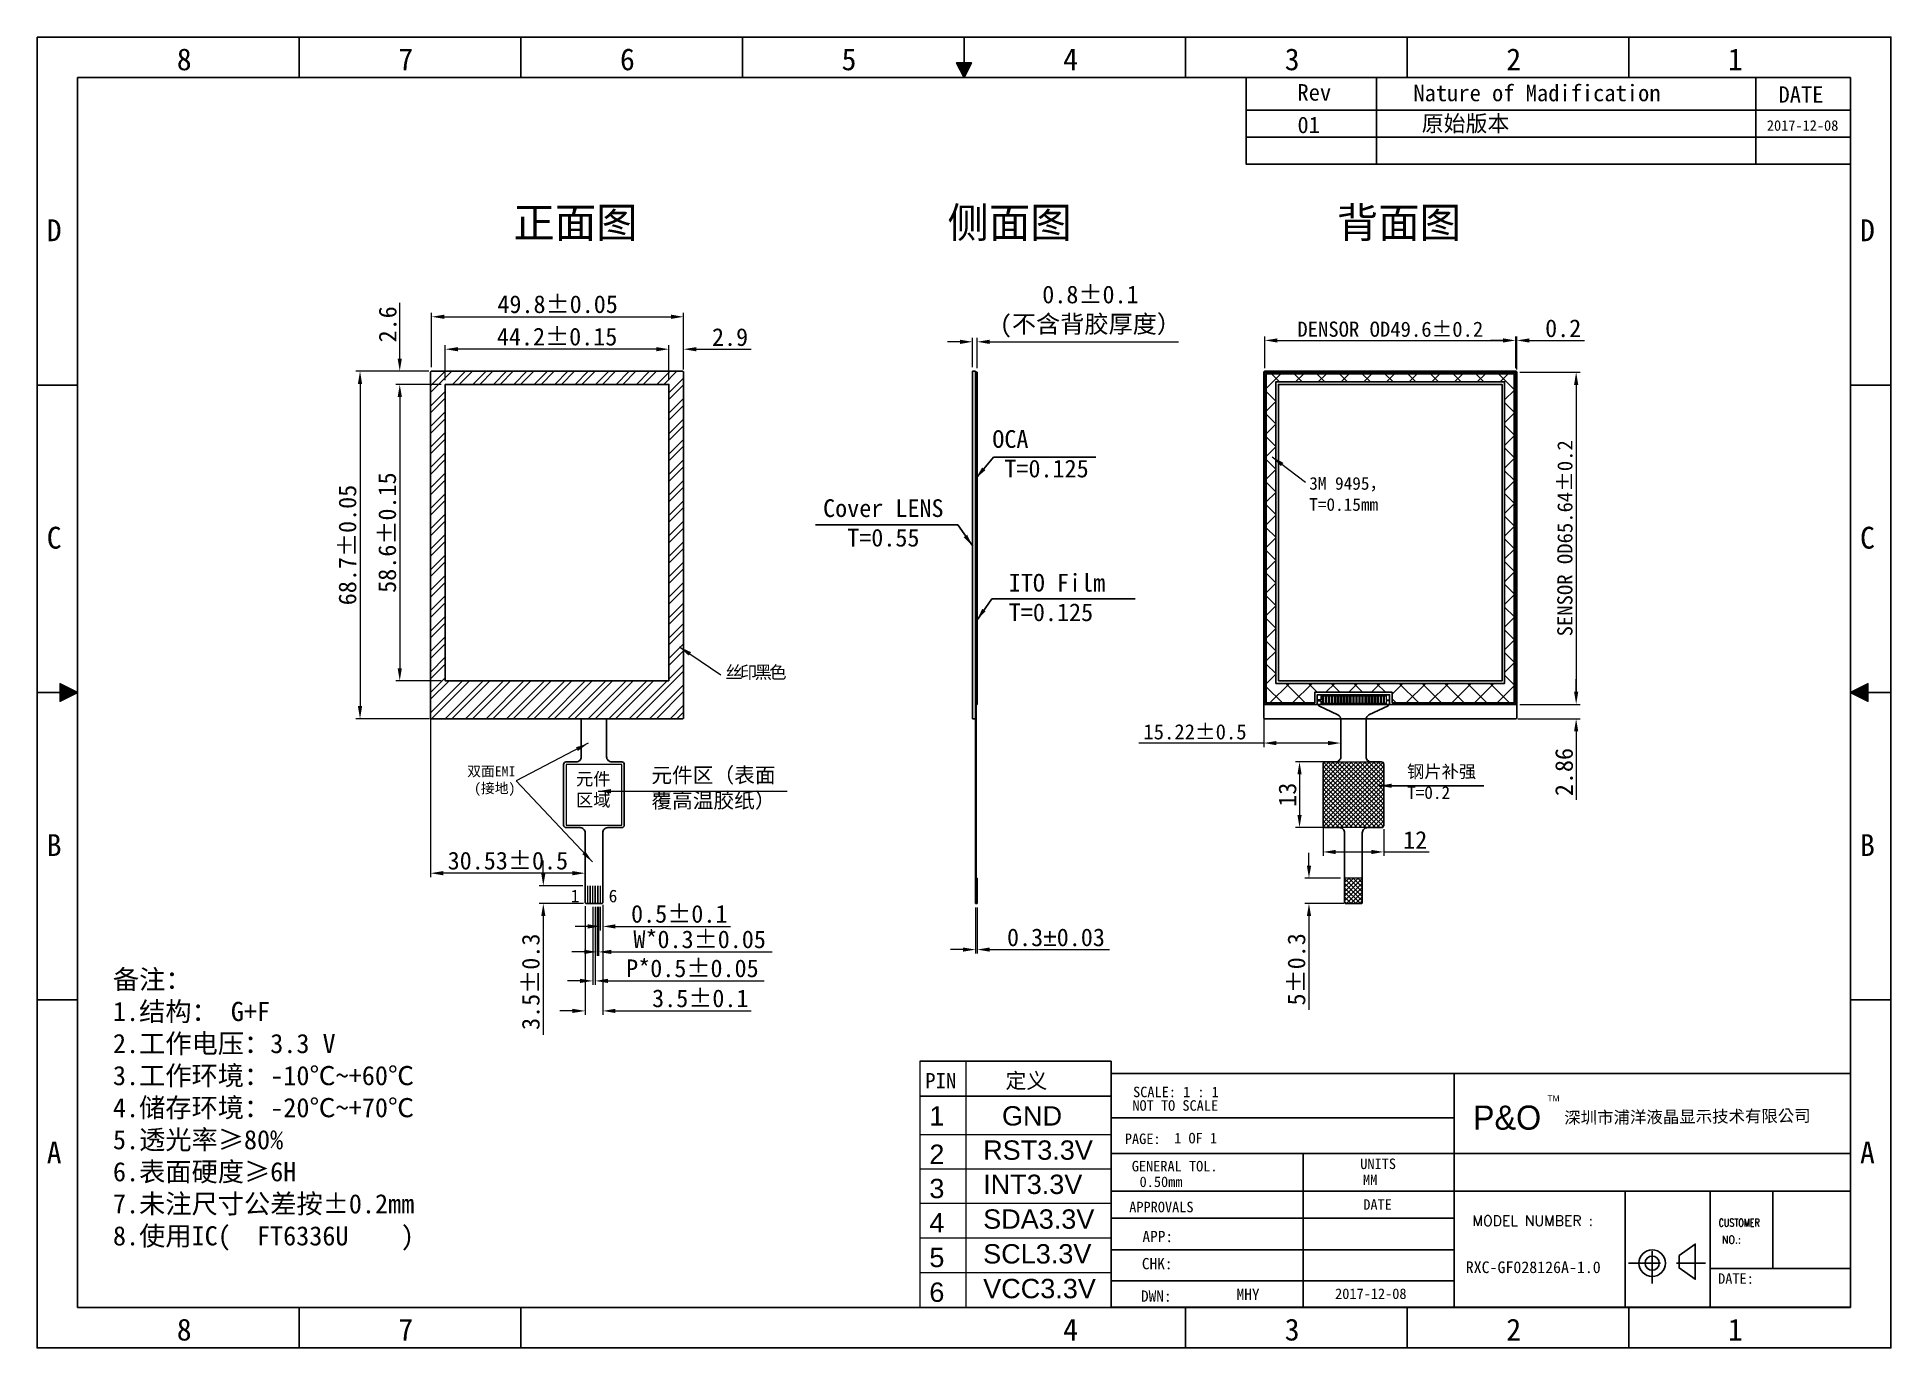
# Model space of a CAD drawing. Header units: millimetres. Extents: x 1751 to 2117, y 1400 to 1659.
import ezdxf
from ezdxf.enums import TextEntityAlignment as Align

# ---------------------------------------------------------------- set-up
doc = ezdxf.new("R2010")
doc.units = ezdxf.units.MM
doc.linetypes.add('HIDDEN', pattern=[9.525, 6.35, -3.175])
for name, color, linetype in [('ADH', 8, 'Continuous'), ('dim', 4, 'Continuous'), ('FPC', 3, 'Continuous'), ('lens', 6, 'Continuous'), ('尺寸', 4, 'Continuous')]:
    doc.layers.add(name, color=color, linetype=linetype)
for name, color, linetype, lineweight in [('FPC Pad', 50, 'Continuous', 0), ('PI补强', 38, 'Continuous', 9), ('元件区', 7, 'Continuous', 13)]:
    doc.layers.add(name, color=color, linetype=linetype, lineweight=lineweight)
doc.styles.add('88', font='')
doc.styles.add('Arial', font='arial.ttf')
doc.styles.add('OKV', font='PMingLiU.ttf')
doc.styles.add('ROMANC', font='')
doc.styles.add('romans', font='romans.shx', dxfattribs={"width": 0.8})
doc.styles.get("Standard").update_dxf_attribs({"font": 'simhei.ttf'})
doc.styles.add('宋体', font='')
doc.styles.add('样式 1', font='romanc.shx', dxfattribs={"width": 0.8, "height": 1})
doc.styles.get('88').set_extended_font_data('楷体_GB2312')
doc.styles.get('ROMANC').set_extended_font_data('SimSun')
doc.styles.get('宋体').set_extended_font_data('SimSun')
doc.dimstyles.new('ISO-25', dxfattribs={"dimtxt": 2.5, "dimasz": 2.5, "dimexe": 1.25, "dimexo": 0.625, "dimtad": 1, "dimdsep": 46, "dimtxsty": 'Standard', "dimcen": 2.5, "dimadec": 0, "dimazin": 2, "dimtfac": 1, "dimtmove": 0, "dimatfit": 3, "dimfxl": 1, "dimarcsym": 0})
doc.dimstyles.new('ISO-25$0', dxfattribs={"dimtxt": 5, "dimasz": 2.5, "dimexe": 0.8, "dimexo": 0.8, "dimtad": 1, "dimzin": 9, "dimdsep": 46, "dimtxsty": 'Standard', "dimcen": 2.5, "dimclrd": 256, "dimclre": 256, "dimadec": 0, "dimazin": 2, "dimtfac": 1, "dimtofl": 0, "dimtmove": 0, "dimatfit": 3, "dimfxl": 0.8, "dimtolj": 1, "dimlwd": 13, "dimlwe": 13, "dimarcsym": 0})

msp = doc.modelspace()

# ---------------------------------------------------------------- texts
for s, height, style, p in [('8', 4.318, 'ROMANC', (1778.586, 1652.677)), ('7', 4.318, 'ROMANC', (1822.38, 1652.677)), ('6', 4.318, 'ROMANC', (1866.174, 1652.677)), ('5', 4.318, 'ROMANC', (1909.968, 1652.677)), ('4', 4.318, 'ROMANC', (1953.762, 1652.677)), ('3', 4.318, 'ROMANC', (1997.557, 1652.677)), ('2', 4.318, 'ROMANC', (2041.351, 1652.677)), ('1', 4.318, 'ROMANC', (2085.145, 1652.677)), ('Rev', 3.2632, '宋体', (2000.068, 1646.674)), ('DATE', 3.2632, '宋体', (2095.146, 1646.256)), ('01', 3.2632, '宋体', (2000.071, 1640.244)), ('2017-12-08', 2.0758, '宋体', (2092.846, 1640.721)), ('D', 4.318, 'ROMANC', (1752.882, 1618.891)), ('D', 4.318, 'ROMANC', (2111.253, 1618.891)), ('C', 4.318, 'ROMANC', (1752.882, 1558.134)), ('C', 4.318, 'ROMANC', (2111.253, 1558.134)), ('B', 4.318, 'ROMANC', (1752.882, 1497.378)), ('B', 4.318, 'ROMANC', (2111.253, 1497.378)), ('SCALE: 1 : 1 ', 2.07583, '宋体', (1967.584, 1449.718)), ('NOT TO SCALE', 2.07583, '宋体', (1967.443, 1447.045)), ('A', 4.318, 'ROMANC', (1752.882, 1436.621)), ('PAGE:', 2.0758, '宋体', (1965.955, 1440.463)), ('1 OF 1', 2.0758, '宋体', (1975.712, 1440.595)), ('A', 4.318, 'ROMANC', (2111.253, 1436.621)), ('GENERAL TOL.', 2.07583, '宋体', (1967.329, 1435.053)), ('UNITS', 2.0758, '宋体', (2012.475, 1435.519)), ('0.50mm', 2.0758, '宋体', (1968.869, 1431.966)), ('MM', 2.0758, '宋体', (2013.024, 1432.349)), ('APPROVALS', 2.0758, '宋体', (1966.824, 1426.979)), ('DATE', 2.0758, '宋体', (2013.083, 1427.469)), ('MODEL NUMBER :', 2.02798, 'romans', (2034.663, 1424.287)), ('APP:', 2.2241, '宋体', (1969.431, 1421.081)), ('CHK:', 2.2241, '宋体', (1969.322, 1415.714)), ('DATE:', 2.0758, '宋体', (2083.214, 1412.837)), ('DWN:', 2.2241, '宋体', (1969.144, 1409.297)), ('MHY', 2.2241, '宋体', (1988.043, 1409.672)), ('2017-12-08', 2.0758, '宋体', (2007.51, 1409.845)), ('8', 4.318, 'ROMANC', (1778.586, 1401.633)), ('7', 4.318, 'ROMANC', (1822.38, 1401.633)), ('4', 4.318, 'ROMANC', (1953.762, 1401.633)), ('3', 4.318, 'ROMANC', (1997.557, 1401.633)), ('2', 4.318, 'ROMANC', (2041.351, 1401.633)), ('1', 4.318, 'ROMANC', (2085.145, 1401.633))]:
    msp.add_text(s, height=height, dxfattribs=dict(style=style)).set_placement(p)
at = {"color": 4, "style": 'OKV'}
msp.add_text('深圳市浦洋液晶显示技术有限公司 ', height=2.38022, rotation=0.5, dxfattribs=at).set_placement((2052.806, 1444.463))
at = {"style": '样式 1'}
for s, width, p in [('CUSTOMER', 0.75, (2083.321, 1423.677)), ('NO.:', 0.9, (2083.952, 1420.335))]:
    msp.add_text(s, height=1.5293, dxfattribs=dict(at, width=width)).set_placement(p, align=Align.BOTTOM_LEFT)
at = {"insert": (2022.993, 1649.816), "char_height": 3.26318, "width": 89.01079, "attachment_point": 1, "style": '宋体'}
msp.add_mtext('{\\fSimHei|b0|i0|c134|p2;Nature of Madification }', dxfattribs=at)
at = {"attachment_point": 1}
for s, insert, char_height, width in [('1', (1856.458, 1490.739), 2.5, 1.21794), ('6', (1863.944, 1490.739), 2.5, 1.21794), ('备注：\\P1.结构： G+F\\P2.工作电压：3.3 V \\P3.工作环境：-10℃~+60℃\\P4.储存环境：-20℃~+70℃\\P5.透光率≥80%\\P6.表面硬度≥6H\\P7.未注尺寸公差按±0.2mm\\P8.使用IC({\\C1; } {\\C1;FT6336U} {\\C1;   })', (1765.967, 1474.901), 3.8, 163.60428), ('{\\fSimHei|b0|i0|c134|p2;RXC-GF028126A-1.0}', (2033.333, 1417.269), 2.30685, 37.88471)]:
    msp.add_mtext(s, dxfattribs=dict(at, insert=insert, char_height=char_height, width=width))
at = {"color": 4, "attachment_point": 1, "style": '88'}
for s, insert, char_height, width in [('{\\f@\uffbfﾬￌﾣﾤ|b0|i0|c134|p49;P&O}', (2034.756, 1448.074), 4.77603, 14.08215), ('{\\fArial|b0|i0|c0|p32;TM}', (2049.482, 1450.087), 1.1835, 4.61189)]:
    msp.add_mtext(s, dxfattribs=dict(at, insert=insert, char_height=char_height, width=width))
at = {"layer": 'ADH', "style": '宋体'}
msp.add_text('原始版本', height=3.178, dxfattribs=at).set_placement((2024.625, 1640.573))
at = {"layer": 'dim', "color": 4, "style": '宋体'}
for s, p in [('定义', (1942.366, 1451.468)), ('PIN', (1926.488, 1451.468))]:
    msp.add_text(s, height=3.027, dxfattribs=at).set_placement(p)
at = {"layer": 'dim', "color": 4, "lineweight": 9, "style": 'Arial'}
for s, height, p in [('1', 3.825, (1927.32, 1444.116)), ('GND', 3.8252, (1941.676, 1444.116)), ('2', 3.825, (1927.32, 1436.528)), ('RST3.3V', 3.8252, (1937.957, 1437.353)), ('3', 3.825, (1927.32, 1429.765)), ('INT3.3V', 3.8252, (1937.957, 1430.59)), ('4', 3.825, (1927.32, 1423.002)), ('SDA3.3V', 3.8252, (1937.957, 1423.723)), ('5', 3.825, (1927.32, 1416.135)), ('SCL3.3V', 3.8252, (1937.957, 1416.855)), ('6', 3.825, (1927.32, 1409.267)), ('VCC3.3V', 3.8252, (1937.957, 1409.988))]:
    msp.add_text(s, height=height, dxfattribs=at).set_placement(p)
at = {"layer": 'dim', "color": 0, "lineweight": 0, "char_height": 6, "attachment_point": 1}
for s, insert in [('{\\fPMingLiU|b0|i0|c134|p18;正面图}', (1845.105, 1625.569)), ('{\\fPMingLiU|b0|i0|c134|p18;侧面图}', (1930.909, 1625.569)), ('{\\fSimSun|b0|i0|c134|p2;背面图}', (2007.855, 1625.569))]:
    msp.add_mtext(s, dxfattribs=dict(at, insert=insert))
at = {"layer": 'dim', "color": 4, "lineweight": 5, "char_height": 3.5, "width": 63.91111, "attachment_point": 1}
for s, insert in [('   {\\fSimSun|b0|i0|c0|p2;OCA\\P    T=0.\\fSimSun|b0|i0|c134|p2;125}', (1932.621, 1581.547)), ('\\pt31.5;{\\fSimSun|b0|i0|c134|p2;  Cover LENS\\P\\ptz;    T=0.55}', (1901.559, 1567.883)), ('{\\fSimSun|b0|i0|c0|p2;\\C1;  \\C4;ITO Film\\P  T=\\fSimSun|b0|i0|c134|p2;0.125}', (1938.257, 1553.143))]:
    msp.add_mtext(s, dxfattribs=dict(at, insert=insert))
at = {"layer": 'dim', "char_height": 2.5}
for s, insert, width, attachment_point in [('{\\fSimSun|b0|i0|c134|p2;3M 9495，\\PT=0.15mm}', (2002.402, 1572.275), 18.29278, 1), ('{\\T0.8;丝印黑色}', (1892.793, 1534.951), 57.44385, 2)]:
    msp.add_mtext(s, dxfattribs=dict(at, insert=insert, width=width, attachment_point=attachment_point))
at = {"layer": '尺寸'}
for s, insert, char_height, width, attachment_point in [('双面EMI\\P(接地)', (1845.516, 1509.263), 2, 25.4183, 9), ('元件区（表面\\P覆高温胶纸）', (1872.375, 1514.883), 3, 68.93513, 1), ('钢片补强\\PT=0.2', (2021.74, 1515.34), 2.5, 36.7828, 1)]:
    msp.add_mtext(s, dxfattribs=dict(at, insert=insert, char_height=char_height, width=width, attachment_point=attachment_point))
at = {"layer": '尺寸', "color": 1, "insert": (1857.49, 1513.866), "char_height": 2.5, "width": 8.44288, "attachment_point": 1}
msp.add_mtext('元件区域', dxfattribs=at)

# ---------------------------------------------------------------- blocks, each defined once
blk = doc.blocks.new('*D3')
at = {"layer": 'Defpoints', "color": 0}
for p in [(1859.28, 1488.3), (1862.78, 1488.36), (1862.78, 1466.77)]:
    blk.add_point(p, dxfattribs=at)
at = {"layer": 'dim', "lineweight": 13}
for p, q in [((1862.78, 1487.56), (1862.78, 1465.97)), ((1859.28, 1487.5), (1859.28, 1465.97)), ((1856.78, 1466.77), (1854.28, 1466.77)), ((1865.28, 1466.77), (1892.13, 1466.77))]:
    blk.add_line(p, q, dxfattribs=at)
at = {"layer": 'dim'}
for points in [[(1856.78, 1467.19), (1856.78, 1466.36), (1859.28, 1466.77)], [(1865.28, 1467.19), (1865.28, 1466.36), (1862.78, 1466.77)]]:
    blk.add_solid(points, dxfattribs=at)
at = {"layer": 'dim', "color": 0, "lineweight": 5, "insert": (1882.05, 1469.24), "char_height": 3.5, "attachment_point": 5}
blk.add_mtext('\\A1;3.5±0.1', dxfattribs=at)
blk = doc.blocks.new('*D4')
at = {"layer": 'Defpoints', "color": 0}
for p in [(1862.29, 1488.13), (1862.78, 1488.56), (1862.78, 1483.47)]:
    blk.add_point(p, dxfattribs=at)
at = {"layer": 'dim', "lineweight": 13}
for p, q in [((1862.78, 1487.76), (1862.78, 1482.67)), ((1862.29, 1487.33), (1862.29, 1482.67)), ((1859.79, 1483.47), (1857.29, 1483.47)), ((1865.28, 1483.47), (1887.99, 1483.47))]:
    blk.add_line(p, q, dxfattribs=at)
at = {"layer": 'dim'}
for points in [[(1859.79, 1483.89), (1859.79, 1483.05), (1862.29, 1483.47)], [(1865.28, 1483.89), (1865.28, 1483.05), (1862.78, 1483.47)]]:
    blk.add_solid(points, dxfattribs=at)
at = {"layer": 'dim', "color": 0, "lineweight": 5, "insert": (1877.89, 1485.93), "char_height": 3.5, "attachment_point": 5}
blk.add_mtext('\\A1;0.5±0.1', dxfattribs=at)
blk = doc.blocks.new('*D1')
at = {"layer": 'Defpoints', "color": 0}
for p in [(1861.64, 1488.13), (1861.94, 1488.13), (1861.94, 1478.43)]:
    blk.add_point(p, dxfattribs=at)
at = {"layer": 'dim', "lineweight": 13}
for p, q in [((1861.64, 1487.33), (1861.64, 1477.63)), ((1861.94, 1487.33), (1861.94, 1477.63)), ((1859.14, 1478.43), (1856.64, 1478.43)), ((1864.44, 1478.43), (1896.24, 1478.43))]:
    blk.add_line(p, q, dxfattribs=at)
at = {"layer": 'dim'}
for points in [[(1859.14, 1478.85), (1859.14, 1478.02), (1861.64, 1478.43)], [(1864.44, 1478.85), (1864.44, 1478.02), (1861.94, 1478.43)]]:
    blk.add_solid(points, dxfattribs=at)
at = {"layer": 'dim', "color": 0, "lineweight": 5, "insert": (1881.92, 1480.9), "char_height": 3.5, "attachment_point": 5}
blk.add_mtext('\\A1;W*0.3±0.05', dxfattribs=at)
blk = doc.blocks.new('*D2')
at = {"layer": 'Defpoints', "color": 0}
for p in [(1860.79, 1488.13), (1861.29, 1488.13), (1861.29, 1472.7)]:
    blk.add_point(p, dxfattribs=at)
at = {"layer": 'dim', "lineweight": 13}
for p, q in [((1860.79, 1487.33), (1860.79, 1471.9)), ((1861.29, 1487.33), (1861.29, 1471.9)), ((1858.29, 1472.7), (1855.79, 1472.7)), ((1863.79, 1472.7), (1894.69, 1472.7))]:
    blk.add_line(p, q, dxfattribs=at)
at = {"layer": 'dim'}
for points in [[(1858.29, 1473.12), (1858.29, 1472.29), (1860.79, 1472.7)], [(1863.79, 1473.12), (1863.79, 1472.29), (1861.29, 1472.7)]]:
    blk.add_solid(points, dxfattribs=at)
at = {"layer": 'dim', "color": 0, "lineweight": 5, "insert": (1880.49, 1475.17), "char_height": 3.5, "attachment_point": 5}
blk.add_mtext('\\A1;P*0.5±0.05', dxfattribs=at)
blk = doc.blocks.new('*D5')
at = {"layer": 'Defpoints', "color": 0}
for p in [(1831.65, 1597.55), (1831.65, 1590.6), (1875.85, 1590.6)]:
    blk.add_point(p, dxfattribs=at)
at = {"layer": 'dim', "lineweight": 13}
for p, q in [((1831.65, 1591.4), (1831.65, 1598.35)), ((1873.35, 1597.55), (1834.15, 1597.55)), ((1875.85, 1591.4), (1875.85, 1598.35))]:
    blk.add_line(p, q, dxfattribs=at)
at = {"layer": 'dim'}
for points in [[(1834.15, 1597.96), (1834.15, 1597.13), (1831.65, 1597.55)], [(1873.35, 1597.96), (1873.35, 1597.13), (1875.85, 1597.55)]]:
    blk.add_solid(points, dxfattribs=at)
at = {"layer": 'dim', "color": 0, "lineweight": 5, "insert": (1853.75, 1600.01), "char_height": 3.5, "attachment_point": 5}
blk.add_mtext('\\A1;44.2%%P0.15', dxfattribs=at)
blk = doc.blocks.new('*D6')
at = {"layer": 'Defpoints', "color": 0}
for p in [(1878.75, 1603.95), (1828.95, 1593.2), (1878.75, 1592.75)]:
    blk.add_point(p, dxfattribs=at)
at = {"layer": 'dim', "lineweight": 13}
for p, q in [((1828.95, 1594), (1828.95, 1604.75)), ((1831.45, 1603.95), (1876.25, 1603.95)), ((1878.75, 1593.55), (1878.75, 1604.75))]:
    blk.add_line(p, q, dxfattribs=at)
at = {"layer": 'dim'}
for points in [[(1831.45, 1604.37), (1831.45, 1603.54), (1828.95, 1603.95)], [(1876.25, 1604.37), (1876.25, 1603.54), (1878.75, 1603.95)]]:
    blk.add_solid(points, dxfattribs=at)
at = {"layer": 'dim', "color": 0, "lineweight": 5, "insert": (1853.85, 1606.42), "char_height": 3.5, "attachment_point": 5}
blk.add_mtext('\\A1;49.8%%P0.05', dxfattribs=at)
blk = doc.blocks.new('*D7')
at = {"layer": 'Defpoints', "color": 0}
for p in [(1831.65, 1590.6), (1822.65, 1532), (1831.65, 1532)]:
    blk.add_point(p, dxfattribs=at)
at = {"layer": 'dim', "lineweight": 13}
for p, q in [((1830.85, 1590.6), (1821.85, 1590.6)), ((1822.65, 1588.1), (1822.65, 1534.5)), ((1830.85, 1532), (1821.85, 1532))]:
    blk.add_line(p, q, dxfattribs=at)
at = {"layer": 'dim'}
for points in [[(1822.24, 1588.1), (1823.07, 1588.1), (1822.65, 1590.6)], [(1822.24, 1534.5), (1823.07, 1534.5), (1822.65, 1532)]]:
    blk.add_solid(points, dxfattribs=at)
at = {"layer": 'dim', "color": 0, "lineweight": 5, "insert": (1820.19, 1561.3), "char_height": 3.5, "attachment_point": 5, "rotation": 90}
blk.add_mtext('\\A1;58.6%%P0.15', dxfattribs=at)
blk = doc.blocks.new('*D8')
at = {"layer": 'Defpoints', "color": 0}
for p in [(1829.22, 1593.2), (1814.8, 1524.5), (1829.34, 1524.5)]:
    blk.add_point(p, dxfattribs=at)
at = {"layer": 'dim', "lineweight": 13}
for p, q in [((1828.42, 1593.2), (1814, 1593.2)), ((1814.8, 1590.7), (1814.8, 1527)), ((1828.54, 1524.5), (1814, 1524.5))]:
    blk.add_line(p, q, dxfattribs=at)
at = {"layer": 'dim'}
for points in [[(1814.38, 1590.7), (1815.21, 1590.7), (1814.8, 1593.2)], [(1814.38, 1527), (1815.21, 1527), (1814.8, 1524.5)]]:
    blk.add_solid(points, dxfattribs=at)
at = {"layer": 'dim', "color": 0, "lineweight": 5, "insert": (1812.33, 1558.85), "char_height": 3.5, "attachment_point": 5, "rotation": 90}
blk.add_mtext('\\A1;68.7%%P0.05', dxfattribs=at)
blk = doc.blocks.new('*D9')
at = {"layer": 'Defpoints', "color": 0}
for p in [(1936.47, 1488), (1936.77, 1488), (1936.77, 1478.89)]:
    blk.add_point(p, dxfattribs=at)
at = {"layer": 'dim', "lineweight": 13}
for p, q in [((1936.47, 1487.2), (1936.47, 1478.09)), ((1936.77, 1487.2), (1936.77, 1478.09)), ((1933.97, 1478.89), (1931.47, 1478.89)), ((1939.27, 1478.89), (1962.91, 1478.89))]:
    blk.add_line(p, q, dxfattribs=at)
at = {"layer": 'dim'}
for points in [[(1933.97, 1479.31), (1933.97, 1478.48), (1936.47, 1478.89)], [(1939.27, 1479.31), (1939.27, 1478.48), (1936.77, 1478.89)]]:
    blk.add_solid(points, dxfattribs=at)
at = {"layer": 'dim', "color": 0, "lineweight": 5, "insert": (1952.34, 1481.29), "char_height": 3.5, "attachment_point": 5}
blk.add_mtext('\\A1;0.3{\\fArial|b0|i0|c134|p34;%%P}0.03', dxfattribs=at)
blk = doc.blocks.new('*D10')
at = {"layer": 'Defpoints', "color": 0}
for p in [(1935.88, 1599.01), (1935.88, 1593.2), (1936.74, 1593)]:
    blk.add_point(p, dxfattribs=at)
at = {"layer": 'dim', "lineweight": 13}
for p, q in [((1933.38, 1599.01), (1930.88, 1599.01)), ((1935.88, 1594), (1935.88, 1599.81)), ((1936.74, 1593.8), (1936.74, 1599.81)), ((1939.24, 1599.01), (1976.57, 1599.01))]:
    blk.add_line(p, q, dxfattribs=at)
at = {"layer": 'dim'}
for points in [[(1933.38, 1599.42), (1933.38, 1598.59), (1935.88, 1599.01)], [(1939.24, 1599.42), (1939.24, 1598.59), (1936.74, 1599.01)]]:
    blk.add_solid(points, dxfattribs=at)
at = {"layer": 'dim', "color": 0, "lineweight": 5, "insert": (1959.16, 1604.98), "char_height": 3.5, "attachment_point": 5}
blk.add_mtext('\\A1;0.8%%P0.1\\P(不含背胶厚度）', dxfattribs=at)
blk = doc.blocks.new('*D11')
at = {"layer": 'Defpoints', "color": 0}
for p in [(2006.4, 1516), (2000.48, 1503), (2006.17, 1503)]:
    blk.add_point(p, dxfattribs=at)
at = {"layer": 'dim', "lineweight": 13}
for p, q in [((2005.6, 1516), (1999.68, 1516)), ((2000.48, 1513.5), (2000.48, 1505.5)), ((2005.37, 1503), (1999.68, 1503))]:
    blk.add_line(p, q, dxfattribs=at)
at = {"layer": 'dim'}
for points in [[(2000.07, 1513.5), (2000.9, 1513.5), (2000.48, 1516)], [(2000.07, 1505.5), (2000.9, 1505.5), (2000.48, 1503)]]:
    blk.add_solid(points, dxfattribs=at)
at = {"layer": 'dim', "color": 0, "lineweight": 5, "insert": (1998.11, 1509.5), "char_height": 3.5, "attachment_point": 5, "rotation": 90}
blk.add_mtext('\\A1;13', dxfattribs=at)
blk = doc.blocks.new('*D12')
at = {"layer": 'Defpoints', "color": 0}
for p in [(2005.14, 1503.77), (2017.14, 1503.5), (2005.14, 1498.19)]:
    blk.add_point(p, dxfattribs=at)
at = {"layer": 'dim', "lineweight": 13}
for p, q in [((2005.14, 1502.97), (2005.14, 1497.39)), ((2017.14, 1502.7), (2017.14, 1497.39)), ((2007.64, 1498.19), (2014.64, 1498.19)), ((2017.14, 1498.19), (2026.11, 1498.19))]:
    blk.add_line(p, q, dxfattribs=at)
at = {"layer": 'dim'}
for points in [[(2007.64, 1498.6), (2007.64, 1497.77), (2005.14, 1498.19)], [(2014.64, 1498.6), (2014.64, 1497.77), (2017.14, 1498.19)]]:
    blk.add_solid(points, dxfattribs=at)
at = {"layer": 'dim', "color": 0, "lineweight": 5, "insert": (2023.34, 1500.56), "char_height": 3.5, "attachment_point": 5}
blk.add_mtext('\\A1;12', dxfattribs=at)
blk = doc.blocks.new('*D13')
at = {"layer": 'Defpoints', "color": 0}
for p in [(1828.75, 1525.55), (1859.28, 1498.17), (1828.75, 1493.99)]:
    blk.add_point(p, dxfattribs=at)
at = {"layer": 'dim', "lineweight": 13}
for p, q in [((1828.75, 1524.75), (1828.75, 1493.19)), ((1859.28, 1497.37), (1859.28, 1493.19)), ((1856.78, 1493.99), (1831.25, 1493.99))]:
    blk.add_line(p, q, dxfattribs=at)
at = {"layer": 'dim'}
for points in [[(1831.25, 1494.41), (1831.25, 1493.57), (1828.75, 1493.99)], [(1856.78, 1494.41), (1856.78, 1493.57), (1859.28, 1493.99)]]:
    blk.add_solid(points, dxfattribs=at)
at = {"layer": 'dim', "color": 0, "lineweight": 5, "insert": (1844.02, 1496.45), "char_height": 3.5, "attachment_point": 5}
blk.add_mtext('\\A1;30.53%%P0.5', dxfattribs=at)
blk = doc.blocks.new('*D14')
at = {"layer": 'Defpoints', "color": 0}
for p in [(1993.42, 1525.73), (2008.64, 1521.13), (1993.42, 1519.71)]:
    blk.add_point(p, dxfattribs=at)
at = {"layer": 'dim', "lineweight": 13}
for p, q in [((1993.42, 1524.93), (1993.42, 1518.91)), ((1993.42, 1519.71), (1968.72, 1519.71)), ((2006.14, 1519.71), (1995.92, 1519.71)), ((2008.64, 1520.33), (2008.64, 1518.91))]:
    blk.add_line(p, q, dxfattribs=at)
at = {"layer": 'dim'}
for points in [[(1995.92, 1520.12), (1995.92, 1519.29), (1993.42, 1519.71)], [(2006.14, 1520.12), (2006.14, 1519.29), (2008.64, 1519.71)]]:
    blk.add_solid(points, dxfattribs=at)
at = {"layer": 'dim', "color": 0, "lineweight": 5, "insert": (1979.82, 1521.91), "char_height": 3, "attachment_point": 5}
blk.add_mtext('\\A1;15.22%%P0.5', dxfattribs=at)
blk = doc.blocks.new('*D15')
at = {"layer": 'Defpoints', "color": 0}
for p in [(1822.65, 1593.2), (1829.22, 1593.2), (1831.65, 1590.6)]:
    blk.add_point(p, dxfattribs=at)
at = {"layer": 'dim', "lineweight": 13}
for p, q in [((1822.65, 1595.7), (1822.65, 1606.72)), ((1828.42, 1593.2), (1821.85, 1593.2)), ((1830.85, 1590.6), (1821.85, 1590.6)), ((1822.65, 1588.1), (1822.65, 1585.6))]:
    blk.add_line(p, q, dxfattribs=at)
at = {"layer": 'dim'}
for points in [[(1822.24, 1595.7), (1823.07, 1595.7), (1822.65, 1593.2)], [(1822.24, 1588.1), (1823.07, 1588.1), (1822.65, 1590.6)]]:
    blk.add_solid(points, dxfattribs=at)
at = {"layer": 'dim', "color": 0, "lineweight": 5, "insert": (1820.28, 1602.46), "char_height": 3.5, "attachment_point": 5, "rotation": 90}
blk.add_mtext('\\A1;2.6', dxfattribs=at)
blk = doc.blocks.new('*D16')
at = {"layer": 'Defpoints', "color": 0}
for p in [(1878.75, 1597.55), (1875.85, 1590.6), (1878.75, 1592.75)]:
    blk.add_point(p, dxfattribs=at)
at = {"layer": 'dim', "lineweight": 13}
for p, q in [((1873.35, 1597.55), (1870.85, 1597.55)), ((1875.85, 1591.4), (1875.85, 1598.35)), ((1878.75, 1593.55), (1878.75, 1598.35)), ((1881.25, 1597.55), (1892.1, 1597.55))]:
    blk.add_line(p, q, dxfattribs=at)
at = {"layer": 'dim'}
for points in [[(1873.35, 1597.96), (1873.35, 1597.13), (1875.85, 1597.55)], [(1881.25, 1597.96), (1881.25, 1597.13), (1878.75, 1597.55)]]:
    blk.add_solid(points, dxfattribs=at)
at = {"layer": 'dim', "color": 0, "lineweight": 5, "insert": (1887.93, 1599.92), "char_height": 3.5, "attachment_point": 5}
blk.add_mtext('\\A1;2.9', dxfattribs=at)
blk = doc.blocks.new('*D17')
at = {"layer": 'Defpoints', "color": 0}
for p in [(2043.22, 1599.28), (1993.62, 1593), (2043.22, 1593)]:
    blk.add_point(p, dxfattribs=at)
at = {"layer": 'dim', "lineweight": 13}
for p, q in [((1993.62, 1593.8), (1993.62, 1600.08)), ((1996.12, 1599.28), (2040.72, 1599.28)), ((2043.22, 1593.8), (2043.22, 1600.08))]:
    blk.add_line(p, q, dxfattribs=at)
at = {"layer": 'dim'}
for points in [[(1996.12, 1599.69), (1996.12, 1598.86), (1993.62, 1599.28)], [(2040.72, 1599.69), (2040.72, 1598.86), (2043.22, 1599.28)]]:
    blk.add_solid(points, dxfattribs=at)
at = {"layer": 'dim', "color": 0, "lineweight": 5, "insert": (2018.42, 1601.48), "char_height": 3, "attachment_point": 5}
blk.add_mtext('\\A1;DENSOR OD49.6%%P0.2', dxfattribs=at)
blk = doc.blocks.new('*D18')
at = {"layer": 'Defpoints', "color": 0}
for p in [(2043.22, 1593), (2043.22, 1527.36), (2055.15, 1527.36)]:
    blk.add_point(p, dxfattribs=at)
at = {"layer": 'dim', "lineweight": 13}
for p, q in [((2044.02, 1593), (2055.95, 1593)), ((2055.15, 1590.5), (2055.15, 1529.86)), ((2044.02, 1527.36), (2055.95, 1527.36))]:
    blk.add_line(p, q, dxfattribs=at)
at = {"layer": 'dim'}
for points in [[(2054.74, 1590.5), (2055.57, 1590.5), (2055.15, 1593)], [(2054.74, 1529.86), (2055.57, 1529.86), (2055.15, 1527.36)]]:
    blk.add_solid(points, dxfattribs=at)
at = {"layer": 'dim', "color": 0, "lineweight": 5, "insert": (2052.95, 1560.18), "char_height": 3, "attachment_point": 5, "rotation": 90}
blk.add_mtext('\\A1;SENSOR OD65.64%%P0.2', dxfattribs=at)
blk = doc.blocks.new('*D19')
at = {"layer": 'Defpoints', "color": 0}
for p in [(2043.42, 1599.28), (2043.22, 1592.99), (2043.42, 1592.71)]:
    blk.add_point(p, dxfattribs=at)
at = {"layer": 'dim', "lineweight": 13}
for p, q in [((2040.72, 1599.28), (2038.22, 1599.28)), ((2043.22, 1593.79), (2043.22, 1600.08)), ((2043.42, 1593.51), (2043.42, 1600.08)), ((2045.92, 1599.28), (2056.77, 1599.28))]:
    blk.add_line(p, q, dxfattribs=at)
at = {"layer": 'dim'}
for points in [[(2040.72, 1599.69), (2040.72, 1598.86), (2043.22, 1599.28)], [(2045.92, 1599.69), (2045.92, 1598.86), (2043.42, 1599.28)]]:
    blk.add_solid(points, dxfattribs=at)
at = {"layer": 'dim', "color": 0, "lineweight": 5, "insert": (2052.59, 1601.67), "char_height": 3.5, "attachment_point": 5}
blk.add_mtext('\\A1;0.2', dxfattribs=at)
blk = doc.blocks.new('*D20')
at = {"layer": 'Defpoints', "color": 0}
for p in [(2042.83, 1524.5), (2043.22, 1527.36), (2055.15, 1524.5)]:
    blk.add_point(p, dxfattribs=at)
at = {"layer": 'dim', "lineweight": 13}
for p, q in [((2055.15, 1529.86), (2055.15, 1532.36)), ((2043.63, 1524.5), (2055.95, 1524.5)), ((2044.02, 1527.36), (2055.95, 1527.36)), ((2055.15, 1522), (2055.15, 1508.46))]:
    blk.add_line(p, q, dxfattribs=at)
at = {"layer": 'dim'}
for points in [[(2054.74, 1529.86), (2055.57, 1529.86), (2055.15, 1527.36)], [(2054.74, 1522), (2055.57, 1522), (2055.15, 1524.5)]]:
    blk.add_solid(points, dxfattribs=at)
at = {"layer": 'dim', "color": 0, "lineweight": 5, "insert": (2052.78, 1513.98), "char_height": 3.5, "attachment_point": 5, "rotation": 90}
blk.add_mtext('\\A1;2.86', dxfattribs=at)
blk = doc.blocks.new('*D21')
at = {"layer": 'Defpoints', "color": 0}
for p in [(2002.35, 1493), (2009.39, 1493), (2010.07, 1488)]:
    blk.add_point(p, dxfattribs=at)
at = {"layer": 'dim', "lineweight": 13}
for p, q in [((2002.35, 1495.5), (2002.35, 1498)), ((2008.59, 1493), (2001.55, 1493)), ((2009.27, 1488), (2001.55, 1488)), ((2002.35, 1485.5), (2002.35, 1466.98))]:
    blk.add_line(p, q, dxfattribs=at)
at = {"layer": 'dim'}
for points in [[(2001.93, 1495.5), (2002.77, 1495.5), (2002.35, 1493)], [(2001.93, 1485.5), (2002.77, 1485.5), (2002.35, 1488)]]:
    blk.add_solid(points, dxfattribs=at)
at = {"layer": 'dim', "color": 0, "lineweight": 5, "insert": (1999.89, 1474.99), "char_height": 3.5, "attachment_point": 5, "rotation": 90}
blk.add_mtext('\\A1;5%%P0.3', dxfattribs=at)
blk = doc.blocks.new('*D22')
at = {"layer": 'Defpoints', "color": 0}
for p in [(1851.02, 1491.5), (1859.64, 1491.5), (1859.79, 1488)]:
    blk.add_point(p, dxfattribs=at)
at = {"layer": 'dim', "lineweight": 13}
for p, q in [((1851.02, 1494), (1851.02, 1496.5)), ((1858.84, 1491.5), (1850.22, 1491.5)), ((1858.99, 1488), (1850.22, 1488)), ((1851.02, 1485.5), (1851.02, 1462.07))]:
    blk.add_line(p, q, dxfattribs=at)
at = {"layer": 'dim'}
for points in [[(1850.61, 1494), (1851.44, 1494), (1851.02, 1491.5)], [(1850.61, 1485.5), (1851.44, 1485.5), (1851.02, 1488)]]:
    blk.add_solid(points, dxfattribs=at)
at = {"layer": 'dim', "color": 0, "lineweight": 5, "insert": (1848.56, 1472.53), "char_height": 3.5, "attachment_point": 5, "rotation": 90}
blk.add_mtext('\\A1;3.5%%P0.3', dxfattribs=at)

# ---------------------------------------------------------------- dimensions: what is measured, and where the dimension line sits
at = {"layer": 'dim', "color": 4, "lineweight": 5}
for base, p1, p2, text, override, picture, middle in [((1878.753, 1603.952), (1828.953, 1593.198), (1878.753, 1592.747), '<>%%P0.05', {"dimtxt": 3.5}, '*D6', (1853.853, 1606.416)), ((2043.219, 1599.277), (1993.619, 1592.998), (2043.219, 1592.998), 'DENSOR OD<>%%P0.2', {"dimtxt": 3}, '*D17', (2018.419, 1601.478)), ((1831.653, 1597.548), (1875.853, 1590.598), (1831.653, 1590.598), '<>%%P0.15', {"dimtxt": 3.5}, '*D5', (1853.753, 1600.012)), ((1828.753, 1493.991), (1859.283, 1498.173), (1828.753, 1525.547), '<>%%P0.5', {"dimtxt": 3.5}, '*D13', (1844.018, 1496.454)), ((1993.419, 1519.706), (2008.639, 1521.133), (1993.419, 1525.731), '<>%%P0.5', {"dimtxt": 3}, '*D14', (1979.82, 1521.907))]:
    dim = msp.add_linear_dim(base=base, p1=p1, p2=p2, text=text, dimstyle='ISO-25$0', override=override, dxfattribs=at)
    dim.commit()
    dim.dimension.update_dxf_attribs({"geometry": picture, "text_midpoint": middle})
for base, p1, p2, text, override, picture, middle in [((1935.876, 1599.006), (1936.739, 1592.998), (1935.876, 1593.198), '0.8%%P0.1\\P(不含背胶厚度）', {"dimtxt": 3.5}, '*D10', (1959.156, 1599.006)), ((1861.287, 1472.703), (1860.787, 1488.132), (1861.287, 1488.132), 'P*<>', {"dimtxt": 3.5, "dimgap": 0.625, "dimtol": 1, "dimlim": 0, "dimtp": 0.05, "dimtm": 0.05, "dimtfac": 1, "dimtdec": 2, "dimtolj": 1}, '*D2', (1880.489, 1472.703)), ((1861.937, 1478.432), (1861.637, 1488.132), (1861.937, 1488.132), 'W*<>', {"dimtxt": 3.5, "dimgap": 0.625, "dimtol": 1, "dimlim": 0, "dimtp": 0.05, "dimtm": 0.05, "dimtfac": 1, "dimtdec": 2, "dimtolj": 1}, '*D1', (1881.918, 1478.432)), ((1936.771, 1478.894), (1936.471, 1487.998), (1936.771, 1487.998), '<>{\\fArial|b0|i0|c134|p34;%%P}0.03', {"dimtxt": 3.5}, '*D9', (1952.34, 1478.894))]:
    dim = msp.add_linear_dim(base=base, p1=p1, p2=p2, text=text, dimstyle='ISO-25$0', override=override, dxfattribs=at)
    dim.commit()
    dim.dimension.update_dxf_attribs({"geometry": picture, "text_midpoint": middle, "dimtype": 160})
for base, p1, p2, picture, middle in [((1822.655, 1593.198), (1831.653, 1590.598), (1829.224, 1593.198), '*D15', (1820.28, 1602.461)), ((2055.155, 1524.498), (2043.219, 1527.358), (2042.828, 1524.498), '*D20', (2052.78, 1513.977)), ((2000.485, 1502.998), (2006.4, 1515.998), (2006.165, 1502.998), '*D11', (1998.11, 1509.498))]:
    dim = msp.add_linear_dim(base=base, p1=p1, p2=p2, angle=90, dimstyle='ISO-25$0', override={"dimtxt": 3.5}, dxfattribs=at)
    dim.commit()
    dim.dimension.update_dxf_attribs({"geometry": picture, "text_midpoint": middle})
for base, p1, p2, override, picture, middle in [((1878.753, 1597.548), (1875.853, 1590.598), (1878.753, 1592.747), {"dimtxt": 3.5}, '*D16', (1887.927, 1599.923)), ((2043.419, 1599.277), (2043.219, 1592.992), (2043.419, 1592.712), {"dimtxt": 3.5}, '*D19', (2052.593, 1601.672)), ((1862.783, 1483.469), (1862.287, 1488.132), (1862.783, 1488.559), {"dimtxt": 3.5, "dimgap": 0.625, "dimtol": 1, "dimlim": 0, "dimtp": 0.1, "dimtm": 0.1, "dimtfac": 1, "dimtdec": 1, "dimtolj": 1}, '*D4', (1877.885, 1485.932))]:
    dim = msp.add_linear_dim(base=base, p1=p1, p2=p2, dimstyle='ISO-25$0', override=override, dxfattribs=at)
    dim.commit()
    dim.dimension.update_dxf_attribs({"geometry": picture, "text_midpoint": middle})
for base, p1, p2, text, override, picture, middle in [((1814.798, 1524.498), (1829.224, 1593.198), (1829.34, 1524.498), '<>%%P0.05', {"dimtxt": 3.5}, '*D8', (1812.334, 1558.848)), ((1822.655, 1531.998), (1831.653, 1590.598), (1831.653, 1531.998), '<>%%P0.15', {"dimtxt": 3.5}, '*D7', (1820.191, 1561.298)), ((2055.155, 1527.358), (2043.219, 1592.998), (2043.219, 1527.358), 'SENSOR OD<>%%P0.2', {"dimtxt": 3}, '*D18', (2052.954, 1560.178))]:
    dim = msp.add_linear_dim(base=base, p1=p1, p2=p2, angle=90, text=text, dimstyle='ISO-25$0', override=override, dxfattribs=at)
    dim.commit()
    dim.dimension.update_dxf_attribs({"geometry": picture, "text_midpoint": middle})
for base, p1, p2, override, picture, middle in [((2005.139, 1498.186), (2017.139, 1503.498), (2005.139, 1503.774), {"dimtxt": 3.5}, '*D12', (2023.345, 1498.186)), ((1862.783, 1466.774), (1859.283, 1488.298), (1862.783, 1488.363), {"dimtxt": 3.5, "dimgap": 0.625, "dimtol": 1, "dimlim": 0, "dimtp": 0.1, "dimtm": 0.1, "dimtfac": 1, "dimtdec": 1, "dimtolj": 1}, '*D3', (1882.05, 1466.774))]:
    dim = msp.add_linear_dim(base=base, p1=p1, p2=p2, dimstyle='ISO-25$0', override=override, dxfattribs=at)
    dim.commit()
    dim.dimension.update_dxf_attribs({"geometry": picture, "text_midpoint": middle, "dimtype": 160})
for base, p1, p2, picture, middle in [((1851.025, 1491.498), (1859.793, 1487.998), (1859.637, 1491.498), '*D22', (1851.025, 1472.532)), ((2002.349, 1492.998), (2010.065, 1487.998), (2009.389, 1492.998), '*D21', (2002.349, 1474.99))]:
    dim = msp.add_linear_dim(base=base, p1=p1, p2=p2, angle=90, text='<>%%P0.3', dimstyle='ISO-25$0', override={"dimtxt": 3.5}, dxfattribs=at)
    dim.commit()
    dim.dimension.update_dxf_attribs({"geometry": picture, "text_midpoint": middle, "dimtype": 160})

# ---------------------------------------------------------------- hatches: boundary and pattern name
at = {"layer": 'lens'}
h = msp.add_hatch(dxfattribs=at)
h.set_pattern_fill('ANSI32', color=256, scale=0.3, style=0)
h.paths.add_polyline_path([(1875.853, 1531.998), (1831.653, 1531.998), (1831.653, 1590.598), (1875.853, 1590.598)], flags=16)
edge = h.paths.add_edge_path()
edge.add_line((1828.753, 1592.998), (1828.753, 1524.698))
edge.add_arc((1828.953, 1524.698), 0.2, 180, 270)
edge.add_line((1828.953, 1524.498), (1878.553, 1524.498))
edge.add_arc((1878.553, 1524.698), 0.2, 270, 360)
edge.add_line((1878.753, 1524.698), (1878.753, 1592.998))
edge.add_arc((1878.553, 1592.998), 0.2, 360, 450)
edge.add_line((1878.553, 1593.198), (1828.953, 1593.198))
edge.add_arc((1828.953, 1592.998), 0.2, 90, 180)
h = msp.add_hatch(dxfattribs=at)
h.set_pattern_fill('ANSI37', color=5, style=0)
h.paths.add_polyline_path([(1995.819, 1531.498), (2041.019, 1531.498), (2041.019, 1591.098), (1995.819, 1591.098)], flags=16)
h.paths.add_polyline_path([(2018.789, 1527.658), (2042.919, 1527.658), (2042.919, 1592.698), (1993.919, 1592.698), (1993.919, 1527.658), (2003.489, 1527.658), (2003.489, 1529.758), (2018.789, 1529.758)])
at = {"layer": 'PI补强', "linetype": 'ByBlock'}
h = msp.add_hatch(dxfattribs=at)
h.set_pattern_fill('ANSI37', color=256, scale=0.2, style=0)
h.paths.add_polyline_path([(2012.889, 1492.998), (2009.389, 1492.998), (2009.389, 1488.198, 0.4142136), (2009.589, 1487.998), (2012.689, 1487.998, 0.4142136), (2012.889, 1488.198)])
at = {"layer": '元件区', "linetype": 'ByBlock'}
h = msp.add_hatch(dxfattribs=at)
h.set_pattern_fill('ANSI37', color=256, scale=0.2, style=0)
edge = h.paths.add_edge_path()
edge.add_line((2016.639, 1502.998), (2005.639, 1502.998))
edge.add_arc((2005.639, 1503.498), 0.5, 180, 270, ccw=False)
edge.add_line((2005.139, 1503.498), (2005.139, 1515.498))
edge.add_arc((2005.639, 1515.498), 0.5, 90, 180, ccw=False)
edge.add_line((2005.639, 1515.998), (2016.639, 1515.998))
edge.add_arc((2016.639, 1515.498), 0.5, 0, 90, ccw=False)
edge.add_line((2017.139, 1515.498), (2017.139, 1503.498))
edge.add_arc((2016.639, 1503.498), 0.5, -90, 0, ccw=False)

# ---------------------------------------------------------------- linework, layer by layer
at = {"color": 6}
for p, q in [((1935.876, 1593.198), (1935.876, 1524.498)), ((1936.426, 1593.198), (1936.426, 1524.498))]:
    msp.add_line(p, q, dxfattribs=at)
at = {"color": 0}
for p, q in [((1936.426, 1592.998), (1936.551, 1592.998)), ((1936.551, 1592.998), (1936.551, 1527.358)), ((1936.739, 1592.998), (1936.551, 1592.998)), ((1936.551, 1592.998), (1936.551, 1527.358)), ((1936.739, 1527.358), (1936.739, 1592.998)), ((1936.551, 1527.358), (1936.426, 1527.358)), ((1936.551, 1527.358), (1936.739, 1527.358))]:
    msp.add_line(p, q, dxfattribs=at)
for p, q in [((1936.426, 1527.358), (1936.426, 1592.998)), ((1936.471, 1527.358), (1936.471, 1487.998)), ((1936.571, 1527.358), (1936.571, 1487.998)), ((1936.571, 1491.498), (1936.471, 1491.498)), ((1936.771, 1492.998), (1936.571, 1492.998)), ((1936.771, 1492.998), (1936.771, 1487.998)), ((1936.471, 1487.998), (1936.771, 1487.998))]:
    msp.add_line(p, q)
for points in [[(1750.973, 1659.232), (2117.363, 1659.232), (2117.363, 1400.169), (1750.973, 1400.169)], [(1932.699, 1654.152), (1934.168, 1651.214)], [(1935.637, 1654.152), (1932.699, 1654.152)], [(1934.168, 1651.214), (1935.637, 1654.152)], [(1758.991, 1651.214), (2109.344, 1651.214), (2109.344, 1408.187), (1758.991, 1408.187)], [(1758.991, 1529.7), (1755.532, 1531.43)], [(1755.532, 1531.43), (1755.532, 1527.971)], [(1755.532, 1527.971), (1758.991, 1529.7)], [(2109.344, 1529.7), (2112.803, 1531.43)], [(2112.803, 1527.971), (2109.344, 1529.7)], [(2112.803, 1531.43), (2112.803, 1527.971)], [(1963.262, 1408.213), (1963.262, 1454.386), (2109.344, 1454.386), (2109.344, 1408.213)], [(1963.262, 1454.386), (2109.344, 1454.386), (2109.344, 1408.187), (1963.262, 1408.187)], [(2075.484, 1418.436), (2078.687, 1420.689), (2078.687, 1413.74), (2075.484, 1415.993)]]:
    msp.add_lwpolyline(points, close=True)
for points in [[(1802.785, 1651.214), (1802.785, 1659.232)], [(1846.58, 1651.214), (1846.58, 1659.232)], [(1890.374, 1651.214), (1890.374, 1659.232)], [(1934.168, 1654.152), (1934.168, 1659.232)], [(1977.962, 1651.214), (1977.962, 1659.232)], [(2021.756, 1651.214), (2021.756, 1659.232)], [(2065.55, 1651.214), (2065.55, 1659.232)], [(1989.908, 1651.214), (1989.908, 1634.121), (2109.344, 1634.121)], [(2015.723, 1651.214), (2015.723, 1634.121)], [(2090.686, 1634.121), (2090.686, 1651.214)], [(1989.908, 1644.783), (2109.344, 1644.783)], [(1989.908, 1639.452), (2109.344, 1639.452)], [(1758.991, 1590.457), (1750.973, 1590.457)], [(2109.344, 1590.457), (2117.363, 1590.457)], [(1755.532, 1529.7), (1750.973, 1529.7)], [(2112.803, 1529.7), (2117.363, 1529.7)], [(1758.991, 1468.944), (1750.973, 1468.944)], [(2109.344, 1468.944), (2117.363, 1468.944)], [(2031.045, 1408.213), (2031.045, 1454.386)], [(1963.262, 1445.615), (2031.045, 1445.615)], [(1963.262, 1438.57), (2109.37, 1438.57)], [(2001.167, 1408.213), (2001.167, 1438.596)], [(1963.262, 1431.143), (2109.344, 1431.143)], [(2064.807, 1408.213), (2064.807, 1430.952)], [(2081.667, 1408.213), (2081.667, 1430.952)], [(2094.038, 1415.873), (2094.038, 1430.952)], [(1963.262, 1425.801), (2031.045, 1425.801)], [(1963.262, 1419.583), (2031.045, 1419.583)], [(2081.667, 1415.873), (2109.344, 1415.873)], [(1963.262, 1413.417), (2031.045, 1413.417)], [(1802.785, 1400.169), (1802.785, 1408.187)], [(1846.58, 1400.169), (1846.58, 1408.187)], [(1977.962, 1400.169), (1977.962, 1408.187)], [(2021.756, 1400.169), (2021.756, 1408.187)], [(2065.55, 1400.169), (2065.55, 1408.187)]]:
    msp.add_lwpolyline(points)
at = {"linetype": 'Continuous'}
msp.add_lwpolyline([(2117.363, 1405.66), (2117.363, 1455.098)], dxfattribs=at)
at = {"linetype": 'HIDDEN'}
for points in [[(2070.178, 1412.908), (2070.178, 1420.934)], [(2065.467, 1416.921), (2080.701, 1416.921)]]:
    msp.add_lwpolyline(points, dxfattribs=at)
for radius in [2.617, 1.409]:
    msp.add_circle((2070.178, 1416.921), radius)
for points in [[(1932.699, 1654.152), (1935.637, 1654.152), (1932.699, 1654.152), (1934.168, 1651.214)], [(1755.532, 1531.43), (1755.532, 1527.971), (1755.532, 1531.43), (1758.991, 1529.7)], [(2112.803, 1531.43), (2112.803, 1527.971), (2112.803, 1531.43), (2109.344, 1529.7)]]:
    msp.add_solid(points)
at = {"layer": 'dim', "color": 4, "lineweight": 9}
for p, q in [((1925.459, 1456.839), (1925.459, 1408.187)), ((1934.51, 1456.839), (1934.51, 1408.187)), ((1925.459, 1449.903), (1963.262, 1449.903)), ((1963.262, 1449.903), (1925.459, 1449.903)), ((1963.262, 1449.903), (1925.459, 1449.903))]:
    msp.add_line(p, q, dxfattribs=at)
at = {"layer": 'dim', "color": 4}
msp.add_line((1925.459, 1456.839), (1963.262, 1456.839), dxfattribs=at)
at = {"layer": 'dim'}
msp.add_line((1963.262, 1456.839), (1963.262, 1408.187), dxfattribs=at)
at = {"layer": 'dim', "color": 4, "lineweight": 9}
for points in [[(1925.459, 1442.315), (1963.262, 1442.315)], [(1925.459, 1435.552), (1963.262, 1435.552)], [(1925.459, 1428.789), (1963.262, 1428.789)], [(1925.459, 1421.922), (1963.262, 1421.922)], [(1925.459, 1415.055), (1963.262, 1415.055)], [(1925.459, 1408.187), (1963.262, 1408.187)]]:
    msp.add_lwpolyline(points, dxfattribs=at)
at = {"layer": 'FPC', "linetype": 'Continuous'}
msp.add_lwpolyline([(2013.639, 1524.369), (2013.639, 1516.998, 0.4142136), (2014.639, 1515.998), (2016.639, 1515.998, -0.4142136), (2017.139, 1515.498), (2017.139, 1503.498, -0.4142136), (2016.639, 1502.998), (2013.889, 1502.998, 0.4142136), (2012.889, 1501.998), (2012.889, 1488.198, -0.4142136), (2012.689, 1487.998), (2009.589, 1487.998, -0.4142136), (2009.389, 1488.198), (2009.389, 1501.998, 0.4142136), (2008.389, 1502.998), (2005.639, 1502.998, -0.4142136), (2005.139, 1503.498), (2005.139, 1515.498, -0.4142136), (2005.639, 1515.998), (2007.639, 1515.998, 0.4142136), (2008.639, 1516.998), (2008.639, 1524.369, 0.2886226), (2008.071, 1525.27), (2004.273, 1527.09, -0.2886226), (2003.989, 1527.541), (2003.989, 1529.258), (2018.289, 1529.258), (2018.289, 1527.541, -0.2886226), (2018.005, 1527.09), (2014.207, 1525.27, 0.2886226)], format="xyb", close=True, dxfattribs=at)
msp.add_lwpolyline([(1858.525, 1524.498, -0.032501), (1858.533, 1524.369), (1858.533, 1516.998, -0.4142136), (1857.533, 1515.998), (1855.533, 1515.998, 0.4142136), (1855.033, 1515.498), (1855.033, 1503.498, 0.4142136), (1855.533, 1502.998), (1858.283, 1502.998, -0.4142136), (1859.283, 1501.998), (1859.283, 1488.198, 0.4142136), (1859.483, 1487.998), (1862.583, 1487.998, 0.4142136), (1862.783, 1488.198), (1862.783, 1501.998, -0.4142136), (1863.783, 1502.998), (1866.533, 1502.998, 0.4142136), (1867.033, 1503.498), (1867.033, 1515.498, 0.4142136), (1866.533, 1515.998), (1864.533, 1515.998, -0.4142136), (1863.533, 1516.998), (1863.533, 1524.369, -0.032501), (1863.541, 1524.498, -0.032501)], format="xyb", dxfattribs=at)
at = {"layer": 'FPC', "linetype": 'ByBlock'}
for points in [[(1859.637, 1491.498), (1859.937, 1491.498), (1859.637, 1488.132), (1859.937, 1488.132)], [(1859.637, 1491.498), (1859.937, 1491.498), (1859.637, 1488.132), (1859.937, 1488.132)], [(1860.137, 1491.498), (1860.437, 1491.498), (1860.137, 1488.132), (1860.437, 1488.132)], [(1860.137, 1491.498), (1860.437, 1491.498), (1860.137, 1488.132), (1860.437, 1488.132)], [(1860.637, 1491.498), (1860.937, 1491.498), (1860.637, 1488.132), (1860.937, 1488.132)], [(1860.637, 1491.498), (1860.937, 1491.498), (1860.637, 1488.132), (1860.937, 1488.132)], [(1861.137, 1491.498), (1861.437, 1491.498), (1861.137, 1488.132), (1861.437, 1488.132)], [(1861.137, 1491.498), (1861.437, 1491.498), (1861.137, 1488.132), (1861.437, 1488.132)], [(1861.637, 1491.498), (1861.937, 1491.498), (1861.637, 1488.132), (1861.937, 1488.132)], [(1861.637, 1491.498), (1861.937, 1491.498), (1861.637, 1488.132), (1861.937, 1488.132)], [(1862.137, 1491.498), (1862.437, 1491.498), (1862.137, 1488.132), (1862.437, 1488.132)], [(1862.137, 1491.498), (1862.437, 1491.498), (1862.137, 1488.132), (1862.437, 1488.132)]]:
    msp.add_solid(points, dxfattribs=at)
at = {"layer": 'FPC Pad'}
for points in [[(2004.189, 1528.083), (2004.689, 1528.083), (2004.689, 1527.558), (2004.989, 1527.558), (2004.989, 1529.058), (2004.689, 1529.058), (2004.689, 1528.283), (2004.189, 1528.283)], [(2005.589, 1527.558), (2005.289, 1527.558), (2005.289, 1529.058), (2005.589, 1529.058)], [(2006.189, 1527.558), (2005.889, 1527.558), (2005.889, 1529.058), (2006.189, 1529.058)], [(2006.789, 1527.558), (2006.489, 1527.558), (2006.489, 1529.058), (2006.789, 1529.058)], [(2007.389, 1527.558), (2007.089, 1527.558), (2007.089, 1529.058), (2007.389, 1529.058)], [(2007.989, 1527.558), (2007.689, 1527.558), (2007.689, 1529.058), (2007.989, 1529.058)], [(2008.589, 1527.558), (2008.289, 1527.558), (2008.289, 1529.058), (2008.589, 1529.058)], [(2009.189, 1527.558), (2008.889, 1527.558), (2008.889, 1529.058), (2009.189, 1529.058)], [(2009.789, 1527.558), (2009.489, 1527.558), (2009.489, 1529.058), (2009.789, 1529.058)], [(2010.389, 1527.558), (2010.089, 1527.558), (2010.089, 1529.058), (2010.389, 1529.058)], [(2010.989, 1527.558), (2010.689, 1527.558), (2010.689, 1529.058), (2010.989, 1529.058)], [(2011.589, 1527.558), (2011.289, 1527.558), (2011.289, 1529.058), (2011.589, 1529.058)], [(2012.189, 1527.558), (2011.889, 1527.558), (2011.889, 1529.058), (2012.189, 1529.058)], [(2012.789, 1527.558), (2012.489, 1527.558), (2012.489, 1529.058), (2012.789, 1529.058)], [(2013.389, 1527.558), (2013.089, 1527.558), (2013.089, 1529.058), (2013.389, 1529.058)], [(2013.989, 1527.558), (2013.689, 1527.558), (2013.689, 1529.058), (2013.989, 1529.058)], [(2014.589, 1527.558), (2014.289, 1527.558), (2014.289, 1529.058), (2014.589, 1529.058)], [(2015.189, 1527.558), (2014.889, 1527.558), (2014.889, 1529.058), (2015.189, 1529.058)], [(2015.789, 1527.558), (2015.489, 1527.558), (2015.489, 1529.058), (2015.789, 1529.058)], [(2016.389, 1527.558), (2016.089, 1527.558), (2016.089, 1529.058), (2016.389, 1529.058)], [(2016.989, 1527.558), (2016.689, 1527.558), (2016.689, 1529.058), (2016.989, 1529.058)], [(2018.089, 1528.083), (2017.589, 1528.083), (2017.589, 1527.558), (2017.289, 1527.558), (2017.289, 1529.058), (2017.589, 1529.058), (2017.589, 1528.283), (2018.089, 1528.283)]]:
    msp.add_lwpolyline(points, close=True, dxfattribs=at)
at = {"layer": 'lens'}
for p, q in [((1935.876, 1593.198), (1936.426, 1593.198)), ((1936.426, 1524.498), (1935.876, 1524.498))]:
    msp.add_line(p, q, dxfattribs=at)
for points in [[(1828.753, 1592.998), (1828.753, 1524.698, 0.4142136), (1828.953, 1524.498), (1878.553, 1524.498, 0.4142136), (1878.753, 1524.698), (1878.753, 1592.998, 0.4142136), (1878.553, 1593.198), (1828.953, 1593.198, 0.4142136)], [(2043.419, 1592.998), (2043.419, 1524.698, -0.4142136), (2043.219, 1524.498), (1993.619, 1524.498, -0.4142136), (1993.419, 1524.698), (1993.419, 1592.998, -0.4142136), (1993.619, 1593.198), (2043.219, 1593.198, -0.4142136)]]:
    msp.add_lwpolyline(points, format="xyb", close=True, dxfattribs=at)
for points in [[(1875.853, 1531.998), (1831.653, 1531.998), (1831.653, 1590.598), (1875.853, 1590.598)], [(1996.319, 1531.998), (2040.519, 1531.998), (2040.519, 1590.598), (1996.319, 1590.598)]]:
    msp.add_lwpolyline(points, close=True, dxfattribs=at)
at = {"layer": 'lens', "color": 7}
msp.add_lwpolyline([(2043.219, 1592.998), (2043.219, 1527.358), (1993.619, 1527.358), (1993.619, 1592.998)], close=True, dxfattribs=at)
at = {"layer": 'lens', "color": 5}
for points in [[(2018.789, 1527.658), (2042.919, 1527.658), (2042.919, 1592.698), (1993.919, 1592.698), (1993.919, 1527.658), (2003.489, 1527.658), (2003.489, 1529.758), (2018.789, 1529.758)], [(1995.819, 1531.498), (2041.019, 1531.498), (2041.019, 1591.098), (1995.819, 1591.098)]]:
    msp.add_lwpolyline(points, close=True, dxfattribs=at)
at = {"layer": 'PI补强', "linetype": 'ByBlock'}
msp.add_line((2012.889, 1492.998), (2009.389, 1492.998), dxfattribs=at)
at = {"layer": '元件区', "linetype": 'ByBlock'}
msp.add_lwpolyline([(1855.533, 1503.498), (1866.533, 1503.498), (1866.533, 1515.498), (1855.533, 1515.498)], close=True, dxfattribs=at)
msp.add_lwpolyline([(2016.639, 1502.998), (2005.639, 1502.998, -0.4142136), (2005.139, 1503.498), (2005.139, 1515.498, -0.4142136), (2005.639, 1515.998), (2016.639, 1515.998, -0.4142136), (2017.139, 1515.498), (2017.139, 1503.498, -0.4142136)], format="xyb", close=True, dxfattribs=at)

msp.set_redraw_order([(e.dxf.handle, doc.entitydb.next_handle()) for e in msp.query("TEXT MTEXT ATTDEF DIMENSION ARC_DIMENSION")])  # texts and dimensions are drawn at this point

# ---------------------------------------------------------------- leaders
at = {"layer": 'dim', "color": 4, "lineweight": 5}
for points in [[(1936.479, 1572.003), (1940.024, 1576.218), (1960.221, 1576.218)], [(1935.883, 1558.589), (1932.926, 1562.836), (1904.843, 1562.836)], [(1936.674, 1543.954), (1939.67, 1548.195), (1967.976, 1548.195)]]:
    msp.add_leader(points, dimstyle='ISO-25', dxfattribs=at)
for points, override in [([(1995.061, 1576.274), (2001.633, 1571.272)], {"dimtxt": 3, "dimexe": 0.8, "dimexo": 0.8, "dimzin": 9, "dimclrd": 256, "dimclre": 256, "dimtofl": 0, "dimfxl": 0.8, "dimtolj": 1, "dimlwd": 13, "dimlwe": 13}), ([(1877.908, 1538.732), (1886.102, 1533.199)], {"dimtxt": 5, "dimexe": 0.8, "dimexo": 0.8, "dimzin": 9, "dimclrd": 256, "dimclre": 256, "dimtol": 1, "dimtp": 0.1, "dimtm": 0.1, "dimtdec": 1, "dimtofl": 0, "dimfxl": 0.8, "dimtolj": 1, "dimlwd": 13, "dimlwe": 13}), ([(1859.889, 1519.656), (1845.639, 1512.236)], {"dimtxt": 5, "dimexe": 0.8, "dimexo": 0.8, "dimzin": 9, "dimclrd": 256, "dimclre": 256, "dimtol": 1, "dimtp": 0.1, "dimtm": 0.1, "dimtdec": 1, "dimtofl": 0, "dimfxl": 0.8, "dimtolj": 1, "dimlwd": 13, "dimlwe": 13}), ([(1860.727, 1496.224), (1845.639, 1512.236)], {"dimtxt": 5, "dimexe": 0.8, "dimexo": 0.8, "dimzin": 9, "dimclrd": 256, "dimclre": 256, "dimtol": 1, "dimtp": 0.1, "dimtm": 0.1, "dimtdec": 1, "dimtofl": 0, "dimfxl": 0.8, "dimtolj": 1, "dimlwd": 13, "dimlwe": 13}), ([(1861.878, 1510.2), (1899.232, 1510.2)], {"dimtxt": 5, "dimexe": 0.8, "dimexo": 0.8, "dimzin": 9, "dimclrd": 256, "dimclre": 256, "dimtol": 1, "dimtp": 0.1, "dimtm": 0.1, "dimtdec": 1, "dimtofl": 0, "dimfxl": 0.8, "dimtolj": 1, "dimlwd": 13, "dimlwe": 13})]:
    msp.add_leader(points, dimstyle='ISO-25', override=override, dxfattribs=at)
at = {"layer": '尺寸'}
msp.add_leader([(2016.212, 1511.271), (2036.892, 1511.271)], dimstyle='ISO-25', override={"dimgap": 0.3, "dimtad": 0}, dxfattribs=at)

doc.saveas('drawing.dxf')
